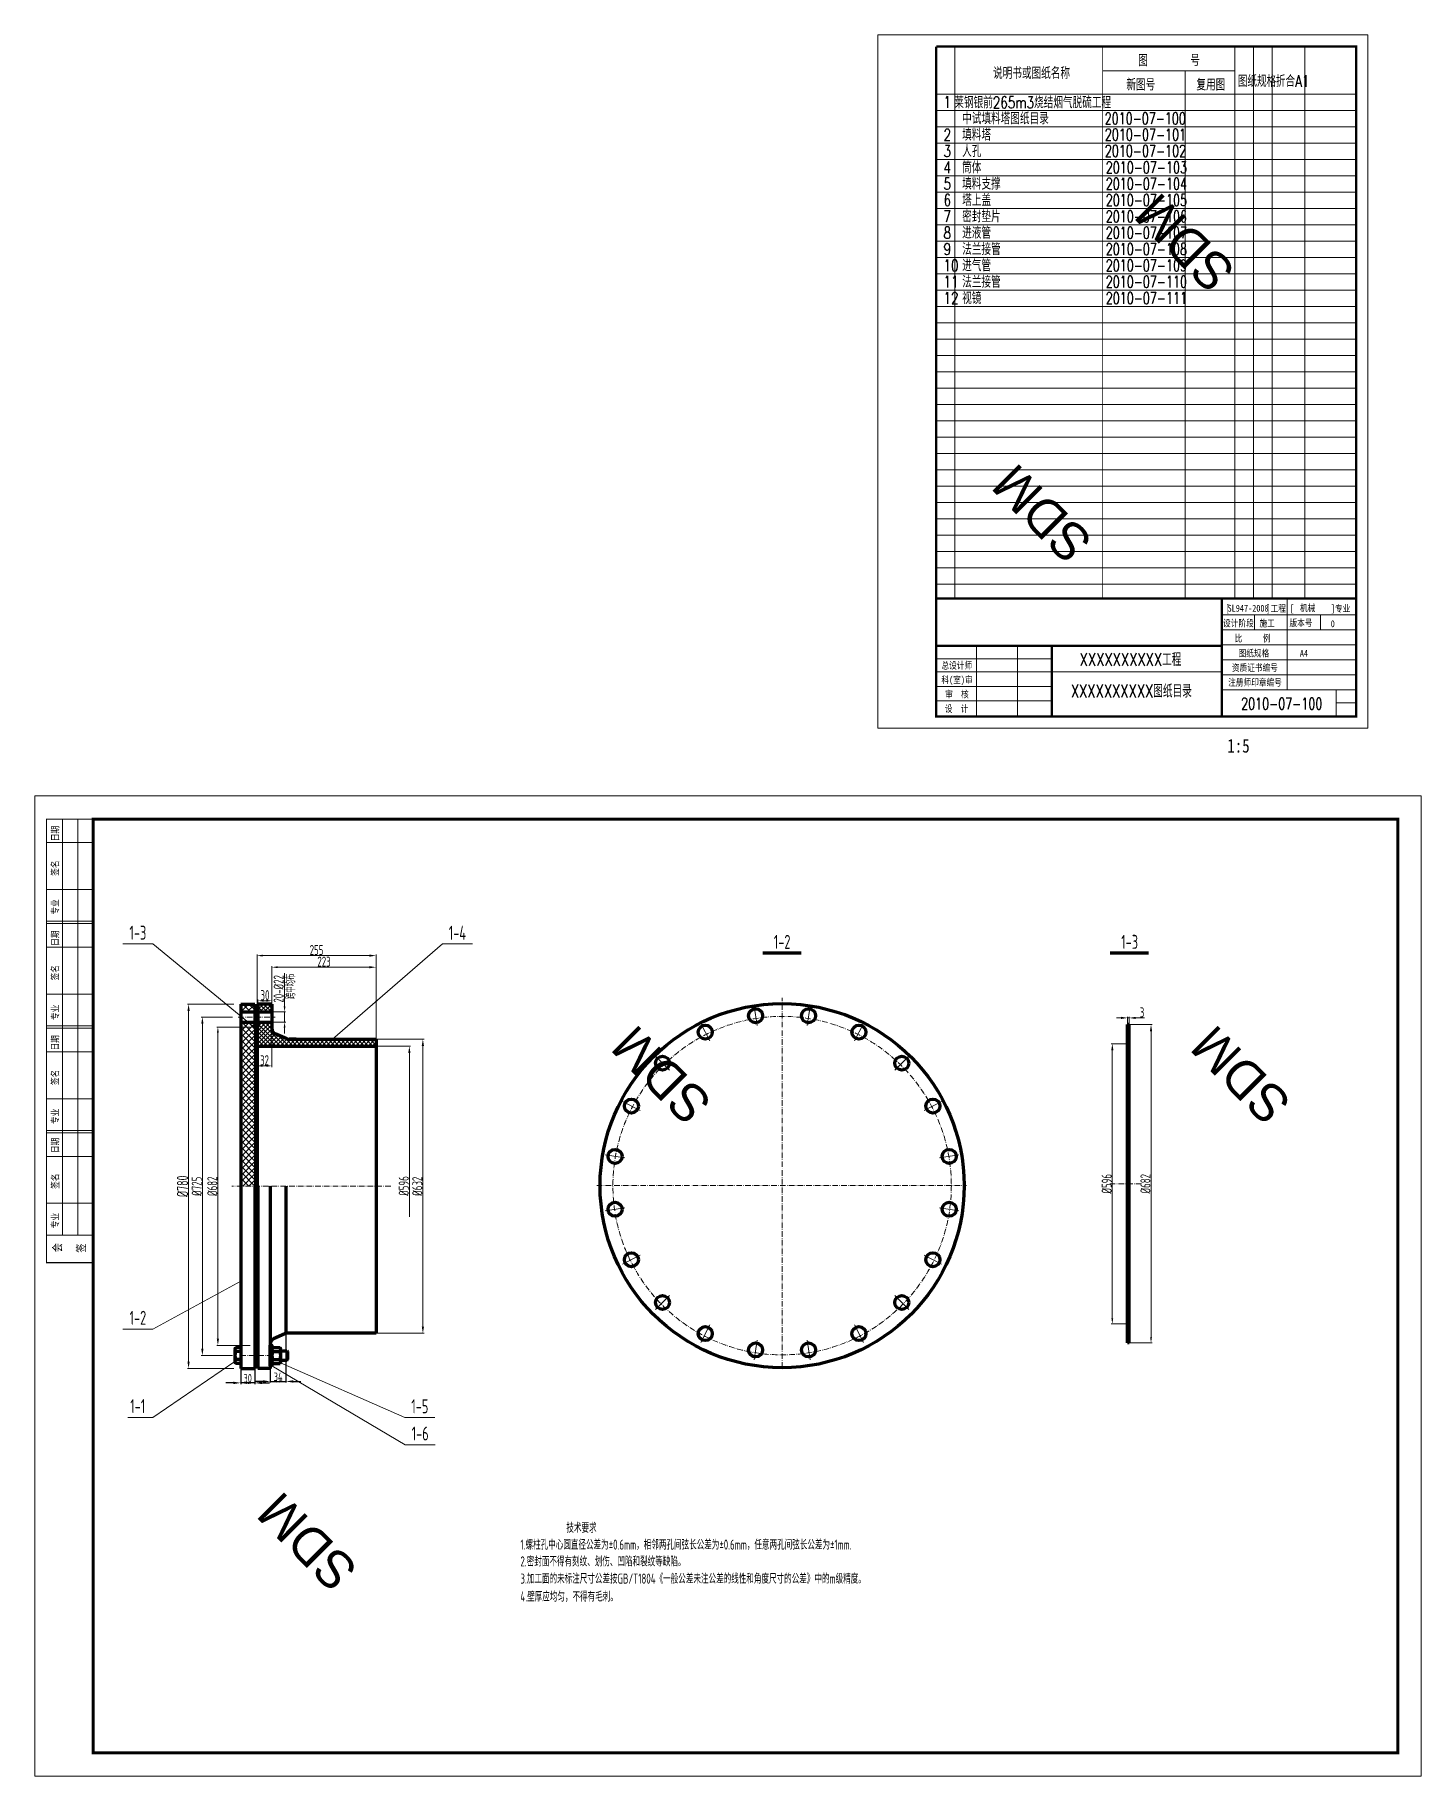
# Model space of a CAD drawing. Header units: millimetres. Extents: x -111403 to -40877, y -22 to 26358.
# Drawn here: x -58201 to -55231, y 0 to 3731 of the extents above; entities that cross this region are included whole.
import ezdxf
from ezdxf.enums import TextEntityAlignment as Align

# ---------------------------------------------------------------- set-up
doc = ezdxf.new("R2010")
doc.units = ezdxf.units.MM
doc.header["$PDMODE"] = 34
doc.header["$PDSIZE"] = -6
doc.linetypes.add('ACAD_ISO10W100', pattern=[18.7, 12, -3, 0.7, -3])
doc.layers.add('SDMDI', color=253, linetype='Continuous')
for name, color, linetype, lineweight in [('TK', 7, 'Continuous', 20), ('文字', 2, 'Continuous', 20), ('标注', 7, 'Continuous', 18), ('粗实线', 2, 'Continuous', 70), ('细实线', 7, 'Continuous', 18), ('细线', 4, 'Continuous', 13)]:
    doc.layers.add(name, color=color, linetype=linetype, lineweight=lineweight)
doc.styles.add('HGCAD', font='gbenor.shx', dxfattribs={"width": 0.75, "bigfont": 'gbcbig.shx'})
doc.styles.add('sdmdi', font='STCAIYUN.TTF', dxfattribs={"height": 16})
doc.styles.get("Standard").update_dxf_attribs({"font": 'txt.shx', "bigfont": 'hzfs.shx'})
doc.styles.add('宋体', font='SimSun.ttf', dxfattribs={"width": 0.7})
doc.dimstyles.new('HGCAD$0', dxfattribs={"dimtxt": 20, "dimasz": 16, "dimexe": 4, "dimexo": 1, "dimgap": 1, "dimtad": 1, "dimtoh": 1, "dimdec": 0, "dimdsep": 46, "dimtxsty": 'HGCAD', "dimcen": 0, "dimadec": 1, "dimazin": 0, "dimtfac": 1, "dimtdec": 0, "dimtmove": 0, "dimatfit": 1, "dimfxl": 0, "dimarcsym": 0})

msp = doc.modelspace()

# ---------------------------------------------------------------- texts
at = {"layer": 'SDMDI', "style": 'sdmdi'}
for p in [(-55624.7974, 3228.8508), (-55930.6129, 2648.8951), (-56745.9789, 1446.1941), (-55504.8681, 1446.1941), (-57504.8681, 446.1941)]:
    msp.add_text('SDM', height=80, rotation=135, dxfattribs=at).set_placement(p)
at = {"layer": 'TK', "color": 4, "style": '宋体', "width": 0.8}
for s, height, p in [('[         ]工程', 14.684612, (-55650.1241, 2494.5441)), ('SL947-2008', 14.68461, (-55645.4684, 2494.9773)), ('[         ]专业', 14.684612, (-55512.0651, 2494.5441)), ('机械', 14.68461, (-55490.3788, 2495.6091)), ('设计阶段', 14.68461, (-55655.356, 2463.051)), ('施工', 14.68461, (-55577.0921, 2462.9036)), ('版本号', 14.68461, (-55512.9592, 2463.6943)), ('0', 14.6846, (-55424.4761, 2461.7802)), ('比     例', 14.68461, (-55630.2145, 2430.5465)), ('总设计师', 14.68461, (-56258.5084, 2372.4932)), ('图纸规格', 14.68461, (-55621.9939, 2398.6273)), ('A4', 14.68461, (-55490.6735, 2398.4896)), ('科(室)审', 14.68461, (-56258.5084, 2341.6206)), ('注册师印章编号', 14.68461, (-55644.2935, 2336.1879)), ('资质证书编号', 14.68461, (-55636.3073, 2367.6423)), ('审  核', 14.68461, (-56250.5192, 2310.7078)), ('设  计', 14.68461, (-56251.2766, 2279.8797)), ('1:5', 29.36922, (-55646.1411, 2193.0981))]:
    msp.add_text(s, height=height, dxfattribs=at).set_placement(p)
for s, height, p in [('日期', 14.68461, (-58149.9216, 2003.2777)), ('签名', 14.68461, (-58149.9216, 1929.296)), ('专业', 14.68461, (-58149.9216, 1846.1227)), ('日期', 14.68461, (-58149.9822, 1779.1095)), ('签名', 14.68461, (-58149.9822, 1705.1278)), ('专业', 14.68461, (-58149.9822, 1620.3057)), ('日期', 14.68461, (-58149.9822, 1554.9414)), ('签名', 14.68461, (-58149.9822, 1480.9597)), ('专业', 14.68461, (-58149.9822, 1397.4169)), ('日期', 14.68461, (-58149.9822, 1335.1478)), ('签名', 14.68461, (-58149.6626, 1258.4436)), ('专业', 14.68461, (-58149.9822, 1174.1366)), ('会', 17.6215, (-58143.5603, 1122.6727)), ('签', 17.6215, (-58092.3069, 1121.7727))]:
    msp.add_text(s, height=height, rotation=90, dxfattribs=at).set_placement(p)
at = {"layer": '文字'}
for s, height, width, p in [('说明书或图纸名称', 25, 0.75, (-56147.9314, 3636.2955)), ('图     号', 25, 0.75, (-55836.765, 3663.5191)), ('新图号', 25, 0.75, (-55862.3309, 3611.4143)), ('复用图', 25, 0.75, (-55712.238, 3611.4143)), ('图纸规格', 25, 0.75, (-55623.7106, 3619.1595)), ('折合A1', 25, 0.75, (-55542.0309, 3619.1595)), ('1', 25, 0.75, (-56254.0451, 3574.1201)), ('莱钢银前265m3烧结烟气脱硫工程', 25, 0.75, (-56230.9118, 3573.323)), ('中试填料塔图纸目录', 25, 0.75, (-56214.0468, 3539.1201)), ('2010-07-100', 25, 0.7, (-55908.8407, 3539.1201)), ('2', 25, 0.75, (-56254.0451, 3504.1201)), ('填料塔 ', 25, 0.75, (-56214.0468, 3504.1201)), ('2010-07-101 ', 25, 0.7, (-55908.3553, 3504.6288)), ('3', 25, 0.75, (-56254.0451, 3469.1201)), ('人孔', 25, 0.75, (-56214.0468, 3469.1201)), ('2010-07-102', 25, 0.7, (-55908.3553, 3469.6288)), ('4', 25, 0.75, (-56254.0451, 3434.1201)), ('筒体', 25, 0.75, (-56214.0468, 3434.1201)), ('2010-07-103', 25, 0.7, (-55906.4567, 3434.1201)), ('5', 25, 0.75, (-56254.0449, 3399.1201)), ('填料支撑  ', 25, 0.75, (-56214.0466, 3399.1201)), ('2010-07-104', 25, 0.7, (-55906.4566, 3399.1201)), ('6', 25, 0.75, (-56254.0449, 3364.1201)), ('塔上盖', 25, 0.75, (-56214.0466, 3364.1201)), ('2010-07-105', 25, 0.7, (-55906.4565, 3364.1201)), ('7', 25, 0.75, (-56254.0451, 3329.1201)), ('密封垫片 ', 25, 0.75, (-56214.0468, 3329.1201)), ('进液管', 25, 0.75, (-56214.0465, 3294.1201)), ('2010-07-106', 25, 0.7, (-55906.4567, 3329.1201)), ('9', 25, 0.75, (-56254.0451, 3259.1201)), ('8', 25, 0.75, (-56254.0448, 3294.1201)), ('法兰接管', 25, 0.75, (-56214.0468, 3259.1201)), ('2010-07-108', 25, 0.7, (-55906.4567, 3259.1201)), ('2010-07-107', 25, 0.7, (-55906.4565, 3294.1201)), ('10', 25, 0.75, (-56254.0451, 3224.1201)), ('进气管 ', 25, 0.75, (-56214.0468, 3224.1201)), ('2010-07-109', 25, 0.7, (-55906.4567, 3224.1201)), ('11', 25, 0.75, (-56254.0451, 3189.1201)), ('法兰接管', 25, 0.75, (-56214.0468, 3189.1201)), ('2010-07-110', 25, 0.7, (-55906.4567, 3189.1201)), ('12', 25, 0.75, (-56254.0451, 3154.1201)), ('视镜 ', 25, 0.75, (-56214.0468, 3154.1201)), ('2010-07-111', 25, 0.7, (-55906.4567, 3154.1201)), ('XXXXXXXXXX工程', 27.5, 0.75, (-55962.4732, 2378.7613, -12.3997)), ('XXXXXXXXXX图纸目录', 27.5, 0.75, (-55981.4133, 2311.1397, -12.3997)), ('2010-07-100', 25, 0.7, (-55616.4544, 2285.4443))]:
    msp.add_text(s, height=height, dxfattribs=dict(at, width=width)).set_placement(p)
at = {"layer": '标注', "color": 3, "ltscale": 50, "style": 'HGCAD', "width": 0.75}
for s, p in [('1-3', (-57979.9521, 1807.3613)), ('1-4', (-57295.4113, 1807.1868)), ('1-2', (-56599.7201, 1787.6878)), ('1-3', (-55855.2871, 1787.6878)), ('1-2', (-57979.9512, 982.3091)), ('1-1', (-57980.225, 793.1055)), ('1-5', (-57375.9331, 792.743)), ('1-6', (-57375.2026, 734.4736))]:
    msp.add_text(s, height=30, dxfattribs=at).set_placement(p, align=Align.MIDDLE)
at = {"layer": '标注', "style": 'HGCAD', "width": 0.75}
for s, p in [('           技术要求', (-57158.6011, 521.6994)), ('1.螺柱孔中心圆直径公差为±0.6mm，相邻两孔间弦长公差为±0.6mm，任意两孔间弦长公差为±1mm.', (-57160.4703, 485.6994)), ('2.密封面不得有刻纹、划伤、凹陷和裂纹等缺陷。', (-57160.4703, 449.6994)), ('3.加工面的未标注尺寸公差按GB/T1804《一般公差未注公差的线性和角度尺寸的公差》中的m级精度。', (-57160.4703, 412.8686)), ('4.壁厚应均匀，不得有毛刺。', (-57160.4703, 374.4728))]:
    msp.add_text(s, height=21.6, dxfattribs=at).set_placement(p)
at = {"layer": '标注', "ltscale": 50, "char_height": 21.6, "attachment_point": 5, "style": 'HGCAD'}
for s, insert in [('255', (-57597.21, 1770.1811)), ('223', (-57581.21, 1745.3183)), ('30', (-57707.7009, 1673.4663)), ('3', (-55828.8145, 1636.7626)), ('32', (-57708.7009, 1533.9938))]:
    msp.add_mtext(s, dxfattribs=dict(at, insert=insert))
at = {"layer": '标注', "ltscale": 50, "attachment_point": 5, "rotation": 90, "style": 'HGCAD'}
for s, insert, char_height in [('20-%%C22', (-57678.2859, 1687.0572), 21.6), ('跨中均布', (-57651.9109, 1692.4371), 18), ('{\\H1.333x;%%C780}', (-57884.3608, 1264.0813), 18), ('%%C725', (-57853.7907, 1264.0813), 21.6), ('%%C682', (-57820.5457, 1264.0813), 21.6), ('%%C596', (-57410.3571, 1264.6614), 21.6), ('%%c632', (-57381.42, 1264.0813), 21.6), ('%%C596', (-55904.4084, 1269.5026), 21.6), ('%%C682', (-55821.4566, 1269.5026), 21.6)]:
    msp.add_mtext(s, dxfattribs=dict(at, insert=insert, char_height=char_height))

# ---------------------------------------------------------------- blocks, each defined once
blk = doc.blocks.new('*D76')
at = {"layer": 'Defpoints', "color": 0, "ltscale": 50}
for p in [(-57662.7, 949.1), (-57696.2, 929.7), (-57662.7, 846)]:
    blk.add_point(p, dxfattribs=at)
at = {"layer": '标注', "color": 0, "lineweight": -2, "ltscale": 50}
for p, q in [((-57662.7, 948.1), (-57662.7, 843.5)), ((-57696.2, 928.7), (-57696.2, 843.5)), ((-57712.2, 846), (-57728.2, 846)), ((-57696.2, 846), (-57662.7, 846)), ((-57646.7, 846), (-57630.7, 846))]:
    blk.add_line(p, q, dxfattribs=at)
at = {"layer": '标注', "color": 0, "ltscale": 50}
for points in [[(-57712.2, 848.7), (-57712.2, 843.4), (-57696.2, 846)], [(-57646.7, 848.7), (-57646.7, 843.4), (-57662.7, 846)]]:
    blk.add_solid(points, dxfattribs=at)
at = {"layer": '标注', "color": 0, "ltscale": 50, "insert": (-57679.5, 856), "char_height": 18, "attachment_point": 5, "style": 'HGCAD'}
blk.add_mtext('34', dxfattribs=at)
blk = doc.blocks.new('*D77')
at = {"layer": 'Defpoints', "color": 0, "ltscale": 50}
for p in [(-57759.7, 873.7), (-57729.7, 873.7), (-57759.7, 842.9)]:
    blk.add_point(p, dxfattribs=at)
at = {"layer": '标注', "color": 0, "lineweight": -2, "ltscale": 50}
for p, q in [((-57759.7, 872.7), (-57759.7, 840.4)), ((-57729.7, 872.7), (-57729.7, 840.4)), ((-57775.7, 842.9), (-57791.7, 842.9)), ((-57729.7, 842.9), (-57759.7, 842.9)), ((-57713.7, 842.9), (-57697.7, 842.9))]:
    blk.add_line(p, q, dxfattribs=at)
at = {"layer": '标注', "color": 0, "ltscale": 50}
for points in [[(-57775.7, 845.6), (-57775.7, 840.3), (-57759.7, 842.9)], [(-57713.7, 845.6), (-57713.7, 840.3), (-57729.7, 842.9)]]:
    blk.add_solid(points, dxfattribs=at)
at = {"layer": '标注', "color": 0, "ltscale": 50, "insert": (-57744.7, 852.9), "char_height": 18, "attachment_point": 5, "style": 'HGCAD'}
blk.add_mtext('30', dxfattribs=at)

# ---------------------------------------------------------------- dimensions: what is measured, and where the dimension line sits
at = {"layer": '标注', "ltscale": 50}
for base, p1, p2, picture, middle in [((-57662.7009, 846.0407), (-57696.2072, 929.6661), (-57662.7009, 949.0813), '*D76', (-57679.4541, 856.0407)), ((-57759.7009, 842.9319), (-57729.7009, 873.6573), (-57759.7009, 873.6573), '*D77', (-57744.7009, 852.9319))]:
    dim = msp.add_linear_dim(base=base, p1=p1, p2=p2, dimstyle='HGCAD$0', override={"dimtxt": 18, "dimexe": 2.5}, dxfattribs=at)
    dim.commit()
    dim.dimension.update_dxf_attribs({"geometry": picture, "text_midpoint": middle})

# ---------------------------------------------------------------- hatches: boundary and pattern name
at = {"layer": '细线', "ltscale": 50}
h = msp.add_hatch(dxfattribs=at)
h.set_pattern_fill('ANSI37', color=256, scale=3, style=0)
h.set_pattern_definition([(45, (-5073.075, -595.136), (-6.7351921, 6.7351921), []), (135, (-5073.075, -595.136), (-6.7351921, -6.7351921), [])])
h.paths.add_polyline_path([(-57759.7009, 1654.0813), (-57759.7009, 1637.5813), (-57729.7009, 1637.5813), (-57729.7009, 1654.0813)])
h.paths.add_polyline_path([(-57727.7009, 1605.0813), (-57729.7009, 1605.0813), (-57729.7009, 1615.5813), (-57759.7009, 1615.5813), (-57759.7009, 1264.0813), (-57727.7009, 1264.0813)])
h = msp.add_hatch(dxfattribs=at)
h.set_pattern_fill('ANSI37', color=256, scale=2, style=0)
h.set_pattern_definition([(45, (-5073.075, -595.136), (-4.49012806, 4.49012806), []), (135, (-5073.075, -595.136), (-4.49012806, -4.49012806), [])])
h.paths.add_polyline_path([(-57692.7009, 1654.0813), (-57722.7009, 1654.0813), (-57722.7009, 1637.5813), (-57692.7009, 1637.5813)])
h.paths.add_polyline_path([(-57685.5446, 1590.9241, -0.297134752), (-57692.7009, 1601.9031), (-57692.7009, 1615.5813), (-57722.7009, 1615.5813), (-57722.7009, 1605.0813), (-57724.7009, 1605.0813), (-57724.7009, 1564.0813), (-57469.7191, 1564.0813), (-57469.7191, 1579.0813), (-57656.1715, 1579.0813, -0.104248226), (-57661.0152, 1580.1023)])
h = msp.add_hatch(dxfattribs=at)
h.set_pattern_fill('ANSI37', color=256, scale=0.25, style=0)
h.set_pattern_definition([(45, (-198.9387, 0), (-0.561266008, 0.561266008), []), (135, (-198.9387, 0), (-0.561266008, -0.561266008), [])])
h.paths.add_polyline_path([(-57724.7009, 1605.0813), (-57727.7009, 1605.0813), (-57727.7009, 1564.0813), (-57724.7009, 1564.0813)])
h = msp.add_hatch(dxfattribs=at)
h.set_pattern_fill('ANSI37', color=256, scale=0.25, style=0)
h.set_pattern_definition([(45, (1669.2403, 5.4213), (-0.561266008, 0.561266008), []), (135, (1669.2403, 5.4213), (-0.561266008, -0.561266008), [])])
h.paths.add_polyline_path([(-55856.5219, 1610.5026), (-55859.5219, 1610.5026), (-55859.5219, 1569.5026), (-55856.5219, 1569.5026)])
h = msp.add_hatch(dxfattribs=at)
h.set_pattern_fill('ANSI37', color=256, scale=0.25, style=0)
h.set_pattern_definition([(315, (1669.2403, 2533.5839), (-0.561266008, -0.561266008), []), (225, (1669.2403, 2533.5839), (-0.561266008, 0.561266008), [])])
h.paths.add_polyline_path([(-55856.5219, 928.5026), (-55859.5219, 928.5026), (-55859.5219, 969.5026), (-55856.5219, 969.5026)])

# ---------------------------------------------------------------- linework, layer by layer
at = {"layer": 'TK', "color": 4}
for p, q in [((-55518.1732, 2327.8975), (-55518.1732, 2522.9774)), ((-55369.7639, 2488.1822), (-55657.7141, 2488.1822)), ((-55587.568, 2488.1822), (-55587.568, 2456.1253)), ((-55369.7639, 2456.1253), (-55657.7141, 2456.1253)), ((-56021.8111, 2394.1475), (-56269.7922, 2394.1475)), ((-56183.3917, 2270.7085), (-56183.3917, 2421.6996)), ((-56095.7771, 2270.7085), (-56095.7771, 2421.6996)), ((-55369.7639, 2424.0683), (-55657.7141, 2424.0683)), ((-55369.7639, 2392.0114), (-55657.7141, 2392.0114)), ((-56269.7922, 2365.7761), (-55657.7141, 2365.7761)), ((-55369.7639, 2359.9544), (-55657.7141, 2359.9544)), ((-56021.8111, 2334.9036), (-56269.7922, 2334.9036)), ((-55369.7639, 2327.8975), (-55657.7141, 2327.8975)), ((-55413.0471, 2270.7085), (-55413.0471, 2327.8975)), ((-56269.7922, 2304.031), (-56021.8111, 2304.031)), ((-55369.7639, 2299.5292), (-55413.0471, 2299.5292))]:
    msp.add_line(p, q, dxfattribs=at)
at = {"layer": 'TK', "color": 7}
msp.add_line((-55446.3835, 2456.1253), (-55446.3835, 2488.1822), dxfattribs=at)
at = {"layer": 'TK'}
for points in [[(-56394.7941, 2245.7082), (-55344.7941, 2245.7082), (-55344.7941, 3730.7082), (-56394.7941, 3730.7082)], [(-58200.7292, 0.4142), (-55230.7292, 0.4142), (-55230.7292, 2100.4142), (-58200.7292, 2100.4142)]]:
    msp.add_lwpolyline(points, close=True, dxfattribs=at)
at = {"layer": 'TK', "const_width": 5}
msp.add_lwpolyline([(-56269.6343, 3705.7082), (-55369.7639, 3705.7082), (-55369.7639, 2270.7085), (-56269.7922, 2270.7085), (-56269.7922, 3705.296)], dxfattribs=at)
at = {"layer": 'TK', "color": 1, "linetype": 'Continuous', "const_width": 5}
msp.add_lwpolyline([(-55369.7639, 2270.7085), (-56269.7922, 2270.7085), (-56269.7922, 2522.8739), (-55369.7639, 2522.9774), (-55369.7639, 2270.7085)], dxfattribs=at)
at = {"layer": 'TK', "color": 1, "const_width": 5}
for points in [[(-55657.7141, 2270.4946), (-55657.7141, 2522.9774)], [(-56269.7922, 2421.6996), (-55657.7141, 2421.6996)], [(-56021.9572, 2270.4946), (-56021.9572, 2421.6996)]]:
    msp.add_lwpolyline(points, dxfattribs=at)
at = {"layer": 'TK', "color": 1, "const_width": 2.5}
msp.add_lwpolyline([(-58175.7292, 2050.4142), (-58175.7292, 1100.4142), (-58075.7292, 1100.4142), (-58075.7292, 2050.4142)], close=True, dxfattribs=at)
at = {"layer": 'TK', "const_width": 6}
msp.add_lwpolyline([(-58075.7292, 50.4142), (-55280.7292, 50.4142), (-55280.7292, 2050.4142), (-58075.7292, 2050.4142)], close=True, dxfattribs=at)
at = {"layer": 'TK', "color": 4, "linetype": 'Continuous'}
for points in [[(-58141.49, 1159.4067), (-58141.49, 2050.4142)], [(-58108.5793, 1159.4067), (-58108.5793, 2050.4142)], [(-58174.3401, 2000.1661), (-58075.608, 2000.1661)], [(-58174.3401, 1900.0709), (-58075.608, 1900.0709)], [(-58174.3401, 1831.9112), (-58075.608, 1831.9112)], [(-58174.4007, 1827.1576), (-58075.6686, 1827.1576)], [(-58174.4007, 1775.9979), (-58075.6686, 1775.9979)], [(-58174.4007, 1675.9028), (-58075.6686, 1675.9028)], [(-58174.4007, 1607.743), (-58075.6686, 1607.743)], [(-58174.4007, 1602.9895), (-58075.6686, 1602.9895)], [(-58174.4007, 1551.8297), (-58075.6686, 1551.8297)], [(-58174.4007, 1451.7346), (-58075.6686, 1451.7346)], [(-58174.4007, 1383.5748), (-58075.6686, 1383.5748)], [(-58174.4007, 1378.8213), (-58075.6686, 1378.8213)], [(-58174.4007, 1327.6616), (-58075.6686, 1327.6616)], [(-58174.4007, 1227.5664), (-58075.6686, 1227.5664)], [(-58174.4007, 1159.4067), (-58075.6686, 1159.4067)]]:
    msp.add_lwpolyline(points, dxfattribs=at)
at = {"layer": '标注', "color": 4, "ltscale": 5}
for p, q in [((-57947.8521, 1783.3613), (-58012.0521, 1783.3613)), ((-57327.5113, 1783.1868), (-57263.3113, 1783.1868)), ((-57947.8512, 958.3091), (-58012.0512, 958.3091)), ((-57948.125, 769.1055), (-58001.625, 769.1055)), ((-57408.0331, 768.743), (-57343.8331, 768.743)), ((-57407.3026, 710.4736), (-57343.1026, 710.4736))]:
    msp.add_line(p, q, dxfattribs=at)
at = {"layer": '标注', "ltscale": 50}
for p, q in [((-57726.355, 1601.3332), (-57947.8521, 1783.3613)), ((-57724.7009, 1565.0813), (-57724.7009, 1760.6811)), ((-57712.7009, 1758.1811), (-57481.7191, 1758.1811)), ((-57562.9453, 1579.0813), (-57327.5113, 1783.1868)), ((-57469.7191, 1580.0813), (-57469.7191, 1760.6811)), ((-57692.7009, 1654.0813), (-57692.7009, 1735.8183)), ((-57680.7009, 1733.3183), (-57481.7191, 1733.3183)), ((-57665.6491, 1649.5813), (-57665.6491, 1720.5571)), ((-57469.7191, 1580.0813), (-57469.7191, 1735.8183)), ((-57774.6649, 1654.0813), (-57873.8638, 1654.0813)), ((-57871.3638, 1642.0813), (-57871.3638, 886.0813)), ((-57724.7009, 1653.0813), (-57724.7009, 1519.4938)), ((-57722.7009, 1655.0813), (-57722.7009, 1663.9663)), ((-57710.7009, 1661.4663), (-57704.7009, 1661.4663)), ((-57692.7009, 1655.0813), (-57692.7009, 1663.9663)), ((-57692.7009, 1653.0813), (-57692.7009, 1519.4938)), ((-57776.9042, 1626.5813), (-57844.2907, 1626.5813)), ((-57841.7907, 1614.5813), (-57841.7907, 913.5813)), ((-57739.2479, 1605.0813), (-57811.0457, 1605.0813)), ((-57692.7009, 1637.5813), (-57663.6565, 1637.5813)), ((-57692.7009, 1615.5813), (-57663.0312, 1615.5813)), ((-57665.6491, 1615.5813), (-57665.6491, 1637.5813)), ((-55871.5219, 1624.7626), (-55883.5219, 1624.7626)), ((-55859.5219, 1611.5026), (-55859.5219, 1627.2626)), ((-55859.5219, 1624.7626), (-55856.5219, 1624.7626)), ((-55856.5219, 1611.5026), (-55856.5219, 1627.2626)), ((-55854.5219, 1610.5026), (-55806.9566, 1610.5026)), ((-55844.5219, 1624.7626), (-55823.2527, 1624.7626)), ((-57808.5457, 935.0813), (-57808.5457, 1593.0813)), ((-57665.6491, 1603.5813), (-57665.6491, 1591.5813)), ((-57468.7191, 1579.0813), (-57366.92, 1579.0813)), ((-57369.42, 1567.0813), (-57369.42, 961.0813)), ((-55860.5219, 1569.5026), (-55894.9084, 1569.5026)), ((-55809.4566, 1598.5026), (-55809.4566, 940.5026)), ((-57468.7191, 1564.0813), (-57395.8571, 1564.0813)), ((-57398.3571, 1552.0813), (-57398.3571, 1198.6642)), ((-55892.4084, 1557.5026), (-55892.4084, 981.5026)), ((-57704.7009, 1521.9938), (-57712.7009, 1521.9938)), ((-57759.7009, 1060.9289), (-57947.8512, 958.3091)), ((-57468.7191, 949.0813), (-57366.92, 949.0813)), ((-55860.5219, 969.5026), (-55894.9084, 969.5026)), ((-57776.9042, 901.5813), (-57844.2907, 901.5813)), ((-57739.2479, 923.0813), (-57811.0457, 923.0813)), ((-55855.5219, 928.5026), (-55806.9566, 928.5026)), ((-57772.2009, 888.5909), (-57948.125, 769.1055)), ((-57774.6649, 874.0813), (-57873.8638, 874.0813)), ((-57692.7336, 879.3646), (-57407.3026, 710.4736)), ((-57674.3832, 885.6058), (-57408.0331, 768.743))]:
    msp.add_line(p, q, dxfattribs=at)
at = {"layer": '标注', "color": 1, "linetype": 'ACAD_ISO10W100', "ltscale": 50}
for p, q in [((-56659.7489, 1650.1872), (-56653.1787, 1608.7043)), ((-56539.7637, 1650.1872), (-56546.334, 1608.7043)), ((-56773.8617, 1613.1097), (-56754.7941, 1575.6874)), ((-56425.651, 1613.1097), (-56444.7186, 1575.6874)), ((-56870.9318, 1542.5841), (-56841.2333, 1512.8857)), ((-56328.5809, 1542.5841), (-56358.2794, 1512.8857)), ((-56941.4573, 1445.5141), (-56904.0351, 1426.4465)), ((-56258.0553, 1445.5141), (-56295.4776, 1426.4465)), ((-56978.5348, 1331.4013), (-56937.0519, 1324.8311)), ((-56220.9778, 1331.4013), (-56262.4608, 1324.8311)), ((-56978.5348, 1211.4161), (-56937.0519, 1217.9863)), ((-56220.9778, 1211.4161), (-56262.4608, 1217.9863)), ((-56941.4573, 1097.3033), (-56904.0351, 1116.3709)), ((-56258.0553, 1097.3033), (-56295.4776, 1116.3709)), ((-56870.9318, 1000.2332), (-56841.2333, 1029.9317)), ((-56328.5809, 1000.2332), (-56358.2794, 1029.9317)), ((-56773.8617, 929.7077), (-56754.7941, 967.13)), ((-56659.7489, 892.6302), (-56653.1787, 934.1131)), ((-56539.7637, 892.6302), (-56546.334, 934.1131)), ((-56425.651, 929.7077), (-56444.7186, 967.13))]:
    msp.add_line(p, q, dxfattribs=at)
at = {"layer": '标注', "color": 1, "linetype": 'ACAD_ISO10W100'}
for p, q in [((-56599.7563, 875.4087), (-56599.7563, 1667.4087)), ((-57765.385, 1626.5813), (-57685.809, 1626.5813)), ((-55829.9104, 1269.5026), (-55899.3257, 1269.5026)), ((-57438.3523, 1264.0813), (-57778.9544, 1264.0813)), ((-56996.9877, 1265.4087), (-56204.9877, 1265.4087)), ((-57760.7009, 901.5813), (-57724.7009, 901.5813)), ((-57691.7009, 901.5813), (-57727.7009, 901.5813))]:
    msp.add_line(p, q, dxfattribs=at)
msp.add_circle((-56599.7563, 1265.4087), 362.5, dxfattribs=at)
at = {"layer": '标注', "ltscale": 50}
for points in [[(-57712.7009, 1760.1811), (-57712.7009, 1756.1811), (-57724.7009, 1758.1811)], [(-57484.1191, 1760.5811), (-57484.1191, 1755.7811), (-57469.7191, 1758.1811)], [(-57481.7191, 1760.1811), (-57481.7191, 1756.1811), (-57469.7191, 1758.1811)], [(-57680.7009, 1735.3183), (-57680.7009, 1731.3183), (-57692.7009, 1733.3183)], [(-57484.1191, 1735.7183), (-57484.1191, 1730.9183), (-57469.7191, 1733.3183)], [(-57481.7191, 1735.3183), (-57481.7191, 1731.3183), (-57469.7191, 1733.3183)], [(-57873.7638, 1639.6813), (-57868.9638, 1639.6813), (-57871.3638, 1654.0813)], [(-57710.7009, 1663.4663), (-57710.7009, 1659.4663), (-57722.7009, 1661.4663)], [(-57704.7009, 1663.4663), (-57704.7009, 1659.4663), (-57692.7009, 1661.4663)], [(-57667.6491, 1649.5813), (-57663.6491, 1649.5813), (-57665.6491, 1637.5813)], [(-57844.1907, 1612.1813), (-57839.3907, 1612.1813), (-57841.7907, 1626.5813)], [(-57810.5457, 1593.0813), (-57806.5457, 1593.0813), (-57808.5457, 1605.0813)], [(-57667.6491, 1603.5813), (-57663.6491, 1603.5813), (-57665.6491, 1615.5813)], [(-55873.9219, 1627.1626), (-55873.9219, 1622.3626), (-55859.5219, 1624.7626)], [(-55871.5219, 1626.7626), (-55871.5219, 1622.7626), (-55859.5219, 1624.7626)], [(-55842.1219, 1622.3626), (-55842.1219, 1627.1626), (-55856.5219, 1624.7626)], [(-55844.5219, 1626.7626), (-55844.5219, 1622.7626), (-55856.5219, 1624.7626)], [(-55811.8566, 1596.1026), (-55807.0566, 1596.1026), (-55809.4566, 1610.5026)], [(-55811.4566, 1598.5026), (-55807.4566, 1598.5026), (-55809.4566, 1610.5026)], [(-57371.82, 1564.6813), (-57367.02, 1564.6813), (-57369.42, 1579.0813)], [(-57371.42, 1567.0813), (-57367.42, 1567.0813), (-57369.42, 1579.0813)], [(-55894.8084, 1555.1026), (-55890.0084, 1555.1026), (-55892.4084, 1569.5026)], [(-55894.4084, 1557.5026), (-55890.4084, 1557.5026), (-55892.4084, 1569.5026)], [(-57400.7571, 1549.6813), (-57395.9571, 1549.6813), (-57398.3571, 1564.0813)], [(-57400.3571, 1552.0813), (-57396.3571, 1552.0813), (-57398.3571, 1564.0813)], [(-57712.7009, 1523.9938), (-57712.7009, 1519.9938), (-57724.7009, 1521.9938)], [(-57704.7009, 1523.9938), (-57704.7009, 1519.9938), (-57692.7009, 1521.9938)], [(-55894.4084, 981.5026), (-55890.4084, 981.5026), (-55892.4084, 969.5026)], [(-57806.1457, 937.4813), (-57810.9457, 937.4813), (-57808.5457, 923.0813)], [(-57810.5457, 935.0813), (-57806.5457, 935.0813), (-57808.5457, 923.0813)], [(-57810.5457, 935.0813), (-57806.5457, 935.0813), (-57808.5457, 923.0813)], [(-57367.02, 963.4813), (-57371.82, 963.4813), (-57369.42, 949.0813)], [(-57371.42, 961.0813), (-57367.42, 961.0813), (-57369.42, 949.0813)], [(-57371.42, 961.0813), (-57367.42, 961.0813), (-57369.42, 949.0813)], [(-55811.4566, 940.5026), (-55807.4566, 940.5026), (-55809.4566, 928.5026)], [(-57839.3907, 915.9813), (-57844.1907, 915.9813), (-57841.7907, 901.5813)], [(-57843.7907, 913.5813), (-57839.7907, 913.5813), (-57841.7907, 901.5813)], [(-57868.9638, 888.4813), (-57873.7638, 888.4813), (-57871.3638, 874.0813)], [(-57873.3638, 886.0813), (-57869.3638, 886.0813), (-57871.3638, 874.0813)], [(-57745.3009, 845.3319), (-57745.3009, 840.5319), (-57759.7009, 842.9319)], [(-57744.1009, 845.3319), (-57744.1009, 840.5319), (-57729.7009, 842.9319)], [(-57681.8072, 848.4407), (-57681.8072, 843.6407), (-57696.2072, 846.0407)], [(-57677.1009, 848.4407), (-57677.1009, 843.6407), (-57662.7009, 846.0407)]]:
    msp.add_solid(points, dxfattribs=at)
at = {"layer": '粗实线'}
for p, q in [((-56641.3658, 1764.1715), (-56559.2926, 1764.1715)), ((-55896.9328, 1764.1715), (-55814.8595, 1764.1715)), ((-57759.7009, 1654.0813), (-57729.7009, 1654.0813)), ((-57759.7009, 1654.0813), (-57759.7009, 874.0813)), ((-57729.7009, 1654.0813), (-57729.7009, 1605.0813)), ((-57692.7009, 1654.0813), (-57722.7009, 1654.0813)), ((-57722.7009, 1654.0813), (-57722.7009, 1605.0813)), ((-57692.7009, 1654.0813), (-57692.7009, 1601.9031)), ((-57759.7009, 1637.5813), (-57729.7009, 1637.5813)), ((-57759.7009, 1615.5813), (-57729.7009, 1615.5813)), ((-57729.7009, 1605.0813), (-57727.7009, 1605.0813)), ((-57727.7009, 1605.0813), (-57727.7009, 923.0813)), ((-57724.7009, 1605.0813), (-57727.7009, 1605.0813)), ((-57727.7009, 1605.0813), (-57727.7009, 923.0813)), ((-57722.7009, 1605.0813), (-57724.7009, 1605.0813)), ((-57724.7009, 1605.0813), (-57724.7009, 923.0813)), ((-57722.7009, 1637.5813), (-57692.7009, 1637.5813)), ((-57722.7009, 1615.5813), (-57692.7009, 1615.5813)), ((-55856.5219, 1610.5026), (-55859.5219, 1610.5026)), ((-55859.5219, 928.5026), (-55859.5219, 1610.5026)), ((-55856.5219, 928.5026), (-55856.5219, 1610.5026)), ((-57661.0152, 1580.1023), (-57685.5446, 1590.9241)), ((-57640.7009, 1579.0813), (-57656.1715, 1579.0813)), ((-57656.1715, 1579.0813), (-57469.7191, 1579.0813)), ((-57469.7191, 1579.0813), (-57469.7191, 949.0813)), ((-55856.5219, 1569.5026), (-55859.5219, 1569.5026)), ((-57724.7009, 1564.0813), (-57727.7009, 1564.0813)), ((-57724.7009, 1564.0813), (-57469.7191, 1564.0813)), ((-57729.7009, 1264.0813), (-57729.7009, 874.0813)), ((-57722.7009, 1264.0813), (-57722.7009, 874.0813)), ((-57696.7009, 1264.0813), (-57696.7009, 874.0813)), ((-57662.7009, 1264.0813), (-57662.7009, 949.0813)), ((-57665.0152, 948.0603), (-57689.5446, 937.2385)), ((-57469.7191, 949.0813), (-57662.7009, 949.0813)), ((-55856.5219, 969.5026), (-55859.5219, 969.5026)), ((-57772.2009, 914.5717), (-57772.2009, 888.5909)), ((-57759.7009, 918.9018), (-57770.9183, 918.9018)), ((-57759.7009, 910.2416), (-57770.9183, 910.2416)), ((-57759.7009, 918.9018), (-57759.7009, 884.2608)), ((-57727.7009, 923.0813), (-57729.7009, 923.0813)), ((-57724.7009, 923.0813), (-57727.7009, 923.0813)), ((-57724.7009, 923.0813), (-57722.7009, 923.0813)), ((-57692.7962, 888.6041), (-57692.7962, 914.5848)), ((-57691.5135, 918.9149), (-57675.0788, 918.9149)), ((-57691.5135, 910.2547), (-57675.0788, 910.2547)), ((-57673.7962, 888.6041), (-57673.7962, 914.5848)), ((-57673.7962, 911.5813), (-57661.0539, 911.5813)), ((-57661.0539, 911.5813), (-57659.7009, 910.2283)), ((-57661.0539, 911.5813), (-57661.0539, 891.5813)), ((-57659.7009, 910.2283), (-57659.7009, 892.9343)), ((-55856.5219, 928.5026), (-55859.5219, 928.5026)), ((-55856.5219, 928.5026), (-55859.5219, 928.5026)), ((-57759.7009, 892.9211), (-57770.9183, 892.9211)), ((-57759.7009, 884.2608), (-57770.9183, 884.2608)), ((-57759.7009, 874.0813), (-57729.7009, 874.0813)), ((-57696.7009, 874.0813), (-57722.7009, 874.0813)), ((-57691.5135, 892.9342), (-57675.0788, 892.9342)), ((-57691.5135, 884.2739), (-57675.0788, 884.2739)), ((-57673.7962, 891.5813), (-57661.0539, 891.5813)), ((-57661.0539, 891.5813), (-57659.7009, 892.9343))]:
    msp.add_line(p, q, dxfattribs=at)
msp.add_lwpolyline([(-57692.7336, 879.3646), (-57696.6972, 879.3646), (-57696.6972, 923.5567), (-57692.7336, 923.5567)], close=True, dxfattribs=at)
for centre, radius in [((-56599.7563, 1265.4087), 390), ((-56656.4638, 1629.4457), 15), ((-56543.0488, 1629.4457), 15), ((-56764.3279, 1594.3986), 15), ((-56435.1848, 1594.3986), 15), ((-56856.0825, 1527.7349), 15), ((-56343.4301, 1527.7349), 15), ((-56922.7462, 1435.9803), 15), ((-56276.7665, 1435.9803), 15), ((-56957.7933, 1328.1162), 15), ((-56241.7193, 1328.1162), 15), ((-56957.7933, 1214.7012), 15), ((-56241.7193, 1214.7012), 15), ((-56922.7462, 1106.8371), 15), ((-56276.7665, 1106.8371), 15), ((-56856.0825, 1015.0825), 15), ((-56343.4301, 1015.0825), 15), ((-56764.3279, 948.4188), 15), ((-56435.1848, 948.4188), 15), ((-56656.4638, 913.3717), 15), ((-56543.0488, 913.3717), 15)]:
    msp.add_circle(centre, radius, dxfattribs=at)
for centre, radius, start, end in [((-57680.7009, 1601.9031), 12, 180, 246.1940565), ((-57656.1715, 1591.0813), 12, 246.1940565, 270), ((-57684.7009, 926.2595), 12, 113.8059435, 180), ((-57660.1715, 937.0813), 12, 90, 113.8059435), ((-57764.2505, 914.5717), 7.9504, 146.9999747, 213.0000253), ((-57742.3231, 901.5813), 29.8778, 163.1506908, 196.8493092), ((-57684.8457, 914.5848), 7.9504, 146.9999747, 213.0000253), ((-57662.9184, 901.5944), 29.8778, 163.1506908, 196.8493092), ((-57681.7466, 914.5848), 7.9504, 326.9999747, 33.0000253), ((-57703.674, 901.5944), 29.8778, 343.1506908, 16.8493092), ((-57764.2505, 888.5909), 7.9504, 146.9999747, 213.0000253), ((-57684.8457, 888.6041), 7.9504, 146.9999747, 213.0000253), ((-57681.7466, 888.6041), 7.9504, 326.9999747, 33.0000253)]:
    msp.add_arc(centre, radius, start, end, dxfattribs=at)
at = {"layer": '细实线'}
for p, q in [((-55629.7941, 3653.7082), (-55912.952, 3653.7082)), ((-55736.4544, 3653.7082), (-55736.4544, 2523.069)), ((-55369.7639, 3603.7082), (-56269.7941, 3603.7082)), ((-55369.7639, 3568.7082), (-56269.7941, 3568.7082)), ((-55369.7639, 3533.7082), (-56269.7941, 3533.7082)), ((-55369.7639, 3498.7082), (-56269.7941, 3498.7082)), ((-55369.7639, 3463.7082), (-56269.7941, 3463.7082)), ((-55369.7639, 3428.7082), (-56269.7941, 3428.7082)), ((-55369.7639, 3393.7082), (-56269.7941, 3393.7082)), ((-55369.7639, 3358.7082), (-56269.7941, 3358.7082)), ((-55369.7639, 3323.7082), (-56269.7941, 3323.7082)), ((-55369.7639, 3288.7082), (-56269.7941, 3288.7082)), ((-55369.7639, 3253.7082), (-56269.7941, 3253.7082)), ((-55369.7639, 3218.7082), (-56269.7941, 3218.7082)), ((-55369.7639, 3183.7082), (-56269.7941, 3183.7082)), ((-55369.7639, 3148.7082), (-56269.7941, 3148.7082)), ((-55369.7639, 3113.7082), (-56269.7941, 3113.7082)), ((-55369.7639, 3078.7082), (-56269.7941, 3078.7082)), ((-55369.7639, 3043.7082), (-56269.7941, 3043.7082)), ((-55369.7639, 3008.7082), (-56269.7941, 3008.7082)), ((-55369.7639, 2973.7082), (-56269.7941, 2973.7082)), ((-55369.7639, 2938.7082), (-56269.7941, 2938.7082)), ((-55369.7639, 2903.7082), (-56269.7941, 2903.7082)), ((-55369.7639, 2868.7082), (-56269.7941, 2868.7082)), ((-55369.7639, 2833.7082), (-56269.7941, 2833.7082)), ((-55369.7639, 2798.7082), (-56269.7941, 2798.7082)), ((-55369.7639, 2763.7082), (-56269.7941, 2763.7082)), ((-55369.7639, 2728.7082), (-56269.7941, 2728.7082)), ((-55369.7639, 2693.7082), (-56269.7941, 2693.7082)), ((-55369.7639, 2658.7082), (-56269.7941, 2658.7082)), ((-55369.7639, 2623.7082), (-56269.7941, 2623.7082)), ((-55369.7639, 2588.7082), (-56269.7941, 2588.7082)), ((-55369.7639, 2553.7082), (-56269.7941, 2553.7082))]:
    msp.add_line(p, q, dxfattribs=at)
at = {"layer": '细实线', "const_width": 1.5}
for points in [[(-56229.7941, 3705.7082), (-56229.7928, 2522.8785)], [(-55912.952, 3705.7082), (-55912.9507, 2522.8785)], [(-55629.9678, 3705.7082), (-55629.9665, 2522.8785)], [(-55589.9678, 3705.7082), (-55589.9665, 2522.8785)], [(-55549.9678, 3705.7082), (-55549.9665, 2522.8785)], [(-55479.9678, 3705.7082), (-55479.9665, 2522.8785)]]:
    msp.add_lwpolyline(points, dxfattribs=at)
at = {"layer": '细线'}
for p, q in [((-57673.7962, 910.2283), (-57659.7009, 910.2283)), ((-57673.7962, 892.9343), (-57659.7009, 892.9343))]:
    msp.add_line(p, q, dxfattribs=at)

msp.set_redraw_order([(e.dxf.handle, doc.entitydb.next_handle()) for e in msp.query("TEXT MTEXT ATTDEF DIMENSION ARC_DIMENSION")])  # texts and dimensions are drawn at this point

doc.saveas('drawing.dxf')
